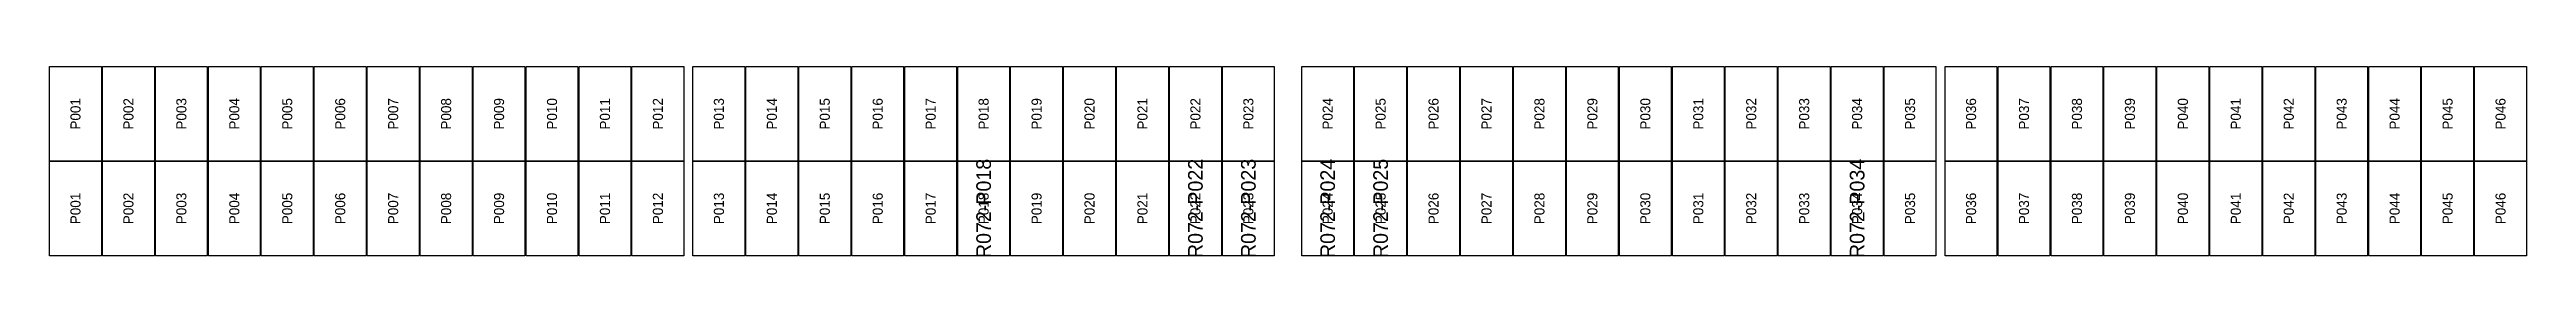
# Model space of a CAD drawing. Extents: x 296295 to 296770, y 651564 to 652121.
# Drawn here: x 296497.7 to 296551.9, y 651832.3 to 651836.4 of the extents above; entities that cross this region are included whole.
import ezdxf
from ezdxf.enums import TextEntityAlignment as Align

# ---------------------------------------------------------------- set-up
doc = ezdxf.new("R2010")
doc.units = 0

msp = doc.modelspace()

# ---------------------------------------------------------------- texts
at = {"layer": 'DEFECT_LABELS'}
for s, p in [('R072-P018', (296518.116, 651833.306)), ('R072-P022', (296522.748, 651833.306)), ('R072-P023', (296523.906, 651833.306)), ('R072-P024', (296525.64, 651833.306)), ('R072-P025', (296526.798, 651833.306)), ('R072-P034', (296537.22, 651833.306))]:
    msp.add_text(s, height=0.32, rotation=90, dxfattribs=at).set_placement(p, align=Align.MIDDLE_CENTER)
at = {"layer": 'PANEL_POSITION'}
for s, p in [('P001', (296498.254, 651835.369)), ('P002', (296499.412, 651835.369)), ('P003', (296500.57, 651835.369)), ('P004', (296501.728, 651835.369)), ('P005', (296502.886, 651835.369)), ('P006', (296504.044, 651835.369)), ('P007', (296505.202, 651835.369)), ('P008', (296506.36, 651835.369)), ('P009', (296507.518, 651835.369)), ('P010', (296508.676, 651835.369)), ('P011', (296509.834, 651835.369)), ('P012', (296510.992, 651835.369)), ('P013', (296512.326, 651835.369)), ('P014', (296513.484, 651835.369)), ('P015', (296514.642, 651835.369)), ('P016', (296515.8, 651835.369)), ('P017', (296516.958, 651835.369)), ('P018', (296518.116, 651835.369)), ('P019', (296519.274, 651835.369)), ('P020', (296520.432, 651835.369)), ('P021', (296521.59, 651835.369)), ('P022', (296522.748, 651835.369)), ('P023', (296523.906, 651835.369)), ('P024', (296525.64, 651835.369)), ('P025', (296526.798, 651835.369)), ('P026', (296527.956, 651835.369)), ('P027', (296529.114, 651835.369)), ('P028', (296530.272, 651835.369)), ('P029', (296531.43, 651835.369)), ('P030', (296532.588, 651835.369)), ('P031', (296533.746, 651835.369)), ('P032', (296534.904, 651835.369)), ('P033', (296536.062, 651835.369)), ('P034', (296537.22, 651835.369)), ('P035', (296538.378, 651835.369)), ('P036', (296539.712, 651835.369)), ('P037', (296540.87, 651835.369)), ('P038', (296542.028, 651835.369)), ('P039', (296543.186, 651835.369)), ('P040', (296544.344, 651835.369)), ('P041', (296545.502, 651835.369)), ('P042', (296546.66, 651835.369)), ('P043', (296547.818, 651835.369)), ('P044', (296548.976, 651835.369)), ('P045', (296550.134, 651835.369)), ('P046', (296551.292, 651835.369)), ('P001', (296498.254, 651833.306)), ('P002', (296499.412, 651833.306)), ('P003', (296500.57, 651833.306)), ('P004', (296501.728, 651833.306)), ('P005', (296502.886, 651833.306)), ('P006', (296504.044, 651833.306)), ('P007', (296505.202, 651833.306)), ('P008', (296506.36, 651833.306)), ('P009', (296507.518, 651833.306)), ('P010', (296508.676, 651833.306)), ('P011', (296509.834, 651833.306)), ('P012', (296510.992, 651833.306)), ('P013', (296512.326, 651833.306)), ('P014', (296513.484, 651833.306)), ('P015', (296514.642, 651833.306)), ('P016', (296515.8, 651833.306)), ('P017', (296516.958, 651833.306)), ('P018', (296518.116, 651833.306)), ('P019', (296519.274, 651833.306)), ('P020', (296520.432, 651833.306)), ('P021', (296521.59, 651833.306)), ('P022', (296522.748, 651833.306)), ('P023', (296523.906, 651833.306)), ('P024', (296525.64, 651833.306)), ('P025', (296526.798, 651833.306)), ('P026', (296527.956, 651833.306)), ('P027', (296529.114, 651833.306)), ('P028', (296530.272, 651833.306)), ('P029', (296531.43, 651833.306)), ('P030', (296532.588, 651833.306)), ('P031', (296533.746, 651833.306)), ('P032', (296534.904, 651833.306)), ('P033', (296536.062, 651833.306)), ('P034', (296537.22, 651833.306)), ('P035', (296538.378, 651833.306)), ('P036', (296539.712, 651833.306)), ('P037', (296540.87, 651833.306)), ('P038', (296542.028, 651833.306)), ('P039', (296543.186, 651833.306)), ('P040', (296544.344, 651833.306)), ('P041', (296545.502, 651833.306)), ('P042', (296546.66, 651833.306)), ('P043', (296547.818, 651833.306)), ('P044', (296548.976, 651833.306)), ('P045', (296550.134, 651833.306)), ('P046', (296551.292, 651833.306))]:
    msp.add_text(s, height=0.22, rotation=90, dxfattribs=at).set_placement(p, align=Align.MIDDLE_CENTER)

# ---------------------------------------------------------------- linework, layer by layer
at = {"layer": 'DEFECTIVE_PANELS'}
for points in [[(296517.549, 651834.338), (296518.683, 651834.338), (296518.683, 651832.275), (296517.549, 651832.275)], [(296522.181, 651834.338), (296523.315, 651834.338), (296523.315, 651832.275), (296522.181, 651832.275)], [(296523.339, 651834.338), (296524.473, 651834.338), (296524.473, 651832.275), (296523.339, 651832.275)], [(296525.073, 651834.338), (296526.207, 651834.338), (296526.207, 651832.275), (296525.073, 651832.275)], [(296526.231, 651834.338), (296527.365, 651834.338), (296527.365, 651832.275), (296526.231, 651832.275)], [(296536.653, 651834.338), (296537.787, 651834.338), (296537.787, 651832.275), (296536.653, 651832.275)]]:
    msp.add_lwpolyline(points, close=True, dxfattribs=at)
at = {"layer": 'PANELS_MASTER'}
for points in [[(296497.687, 651836.401), (296498.821, 651836.401), (296498.821, 651834.338), (296497.687, 651834.338)], [(296498.845, 651836.401), (296499.979, 651836.401), (296499.979, 651834.338), (296498.845, 651834.338)], [(296500.003, 651836.401), (296501.137, 651836.401), (296501.137, 651834.338), (296500.003, 651834.338)], [(296501.161, 651836.401), (296502.295, 651836.401), (296502.295, 651834.338), (296501.161, 651834.338)], [(296502.319, 651836.401), (296503.453, 651836.401), (296503.453, 651834.338), (296502.319, 651834.338)], [(296503.477, 651836.401), (296504.611, 651836.401), (296504.611, 651834.338), (296503.477, 651834.338)], [(296504.635, 651836.401), (296505.769, 651836.401), (296505.769, 651834.338), (296504.635, 651834.338)], [(296505.793, 651836.401), (296506.927, 651836.401), (296506.927, 651834.338), (296505.793, 651834.338)], [(296506.951, 651836.401), (296508.085, 651836.401), (296508.085, 651834.338), (296506.951, 651834.338)], [(296508.109, 651836.401), (296509.243, 651836.401), (296509.243, 651834.338), (296508.109, 651834.338)], [(296509.267, 651836.401), (296510.401, 651836.401), (296510.401, 651834.338), (296509.267, 651834.338)], [(296510.425, 651836.401), (296511.559, 651836.401), (296511.559, 651834.338), (296510.425, 651834.338)], [(296511.759, 651836.401), (296512.893, 651836.401), (296512.893, 651834.338), (296511.759, 651834.338)], [(296512.917, 651836.401), (296514.051, 651836.401), (296514.051, 651834.338), (296512.917, 651834.338)], [(296514.075, 651836.401), (296515.209, 651836.401), (296515.209, 651834.338), (296514.075, 651834.338)], [(296515.233, 651836.401), (296516.367, 651836.401), (296516.367, 651834.338), (296515.233, 651834.338)], [(296516.391, 651836.401), (296517.525, 651836.401), (296517.525, 651834.338), (296516.391, 651834.338)], [(296517.549, 651836.401), (296518.683, 651836.401), (296518.683, 651834.338), (296517.549, 651834.338)], [(296518.707, 651836.401), (296519.841, 651836.401), (296519.841, 651834.338), (296518.707, 651834.338)], [(296519.865, 651836.401), (296520.999, 651836.401), (296520.999, 651834.338), (296519.865, 651834.338)], [(296521.023, 651836.401), (296522.157, 651836.401), (296522.157, 651834.338), (296521.023, 651834.338)], [(296522.181, 651836.401), (296523.315, 651836.401), (296523.315, 651834.338), (296522.181, 651834.338)], [(296523.339, 651836.401), (296524.473, 651836.401), (296524.473, 651834.338), (296523.339, 651834.338)], [(296525.073, 651836.401), (296526.207, 651836.401), (296526.207, 651834.338), (296525.073, 651834.338)], [(296526.231, 651836.401), (296527.365, 651836.401), (296527.365, 651834.338), (296526.231, 651834.338)], [(296527.389, 651836.401), (296528.523, 651836.401), (296528.523, 651834.338), (296527.389, 651834.338)], [(296528.547, 651836.401), (296529.681, 651836.401), (296529.681, 651834.338), (296528.547, 651834.338)], [(296529.705, 651836.401), (296530.839, 651836.401), (296530.839, 651834.338), (296529.705, 651834.338)], [(296530.863, 651836.401), (296531.997, 651836.401), (296531.997, 651834.338), (296530.863, 651834.338)], [(296532.021, 651836.401), (296533.155, 651836.401), (296533.155, 651834.338), (296532.021, 651834.338)], [(296533.179, 651836.401), (296534.313, 651836.401), (296534.313, 651834.338), (296533.179, 651834.338)], [(296534.337, 651836.401), (296535.471, 651836.401), (296535.471, 651834.338), (296534.337, 651834.338)], [(296535.495, 651836.401), (296536.629, 651836.401), (296536.629, 651834.338), (296535.495, 651834.338)], [(296536.653, 651836.401), (296537.787, 651836.401), (296537.787, 651834.338), (296536.653, 651834.338)], [(296537.811, 651836.401), (296538.945, 651836.401), (296538.945, 651834.338), (296537.811, 651834.338)], [(296539.145, 651836.401), (296540.279, 651836.401), (296540.279, 651834.338), (296539.145, 651834.338)], [(296540.303, 651836.401), (296541.437, 651836.401), (296541.437, 651834.338), (296540.303, 651834.338)], [(296541.461, 651836.401), (296542.595, 651836.401), (296542.595, 651834.338), (296541.461, 651834.338)], [(296542.619, 651836.401), (296543.753, 651836.401), (296543.753, 651834.338), (296542.619, 651834.338)], [(296543.777, 651836.401), (296544.911, 651836.401), (296544.911, 651834.338), (296543.777, 651834.338)], [(296544.935, 651836.401), (296546.069, 651836.401), (296546.069, 651834.338), (296544.935, 651834.338)], [(296546.093, 651836.401), (296547.227, 651836.401), (296547.227, 651834.338), (296546.093, 651834.338)], [(296547.251, 651836.401), (296548.385, 651836.401), (296548.385, 651834.338), (296547.251, 651834.338)], [(296548.409, 651836.401), (296549.543, 651836.401), (296549.543, 651834.338), (296548.409, 651834.338)], [(296549.567, 651836.401), (296550.701, 651836.401), (296550.701, 651834.338), (296549.567, 651834.338)], [(296550.725, 651836.401), (296551.859, 651836.401), (296551.859, 651834.338), (296550.725, 651834.338)], [(296497.687, 651834.338), (296498.821, 651834.338), (296498.821, 651832.275), (296497.687, 651832.275)], [(296498.845, 651834.338), (296499.979, 651834.338), (296499.979, 651832.275), (296498.845, 651832.275)], [(296500.003, 651834.338), (296501.137, 651834.338), (296501.137, 651832.275), (296500.003, 651832.275)], [(296501.161, 651834.338), (296502.295, 651834.338), (296502.295, 651832.275), (296501.161, 651832.275)], [(296502.319, 651834.338), (296503.453, 651834.338), (296503.453, 651832.275), (296502.319, 651832.275)], [(296503.477, 651834.338), (296504.611, 651834.338), (296504.611, 651832.275), (296503.477, 651832.275)], [(296504.635, 651834.338), (296505.769, 651834.338), (296505.769, 651832.275), (296504.635, 651832.275)], [(296505.793, 651834.338), (296506.927, 651834.338), (296506.927, 651832.275), (296505.793, 651832.275)], [(296506.951, 651834.338), (296508.085, 651834.338), (296508.085, 651832.275), (296506.951, 651832.275)], [(296508.109, 651834.338), (296509.243, 651834.338), (296509.243, 651832.275), (296508.109, 651832.275)], [(296509.267, 651834.338), (296510.401, 651834.338), (296510.401, 651832.275), (296509.267, 651832.275)], [(296510.425, 651834.338), (296511.559, 651834.338), (296511.559, 651832.275), (296510.425, 651832.275)], [(296511.759, 651834.338), (296512.893, 651834.338), (296512.893, 651832.275), (296511.759, 651832.275)], [(296512.917, 651834.338), (296514.051, 651834.338), (296514.051, 651832.275), (296512.917, 651832.275)], [(296514.075, 651834.338), (296515.209, 651834.338), (296515.209, 651832.275), (296514.075, 651832.275)], [(296515.233, 651834.338), (296516.367, 651834.338), (296516.367, 651832.275), (296515.233, 651832.275)], [(296516.391, 651834.338), (296517.525, 651834.338), (296517.525, 651832.275), (296516.391, 651832.275)], [(296518.707, 651834.338), (296519.841, 651834.338), (296519.841, 651832.275), (296518.707, 651832.275)], [(296519.865, 651834.338), (296520.999, 651834.338), (296520.999, 651832.275), (296519.865, 651832.275)], [(296521.023, 651834.338), (296522.157, 651834.338), (296522.157, 651832.275), (296521.023, 651832.275)], [(296527.389, 651834.338), (296528.523, 651834.338), (296528.523, 651832.275), (296527.389, 651832.275)], [(296528.547, 651834.338), (296529.681, 651834.338), (296529.681, 651832.275), (296528.547, 651832.275)], [(296529.705, 651834.338), (296530.839, 651834.338), (296530.839, 651832.275), (296529.705, 651832.275)], [(296530.863, 651834.338), (296531.997, 651834.338), (296531.997, 651832.275), (296530.863, 651832.275)], [(296532.021, 651834.338), (296533.155, 651834.338), (296533.155, 651832.275), (296532.021, 651832.275)], [(296533.179, 651834.338), (296534.313, 651834.338), (296534.313, 651832.275), (296533.179, 651832.275)], [(296534.337, 651834.338), (296535.471, 651834.338), (296535.471, 651832.275), (296534.337, 651832.275)], [(296535.495, 651834.338), (296536.629, 651834.338), (296536.629, 651832.275), (296535.495, 651832.275)], [(296537.811, 651834.338), (296538.945, 651834.338), (296538.945, 651832.275), (296537.811, 651832.275)], [(296539.145, 651834.338), (296540.279, 651834.338), (296540.279, 651832.275), (296539.145, 651832.275)], [(296540.303, 651834.338), (296541.437, 651834.338), (296541.437, 651832.275), (296540.303, 651832.275)], [(296541.461, 651834.338), (296542.595, 651834.338), (296542.595, 651832.275), (296541.461, 651832.275)], [(296542.619, 651834.338), (296543.753, 651834.338), (296543.753, 651832.275), (296542.619, 651832.275)], [(296543.777, 651834.338), (296544.911, 651834.338), (296544.911, 651832.275), (296543.777, 651832.275)], [(296544.935, 651834.338), (296546.069, 651834.338), (296546.069, 651832.275), (296544.935, 651832.275)], [(296546.093, 651834.338), (296547.227, 651834.338), (296547.227, 651832.275), (296546.093, 651832.275)], [(296547.251, 651834.338), (296548.385, 651834.338), (296548.385, 651832.275), (296547.251, 651832.275)], [(296548.409, 651834.338), (296549.543, 651834.338), (296549.543, 651832.275), (296548.409, 651832.275)], [(296549.567, 651834.338), (296550.701, 651834.338), (296550.701, 651832.275), (296549.567, 651832.275)], [(296550.725, 651834.338), (296551.859, 651834.338), (296551.859, 651832.275), (296550.725, 651832.275)]]:
    msp.add_lwpolyline(points, close=True, dxfattribs=at)

msp.set_redraw_order([(e.dxf.handle, doc.entitydb.next_handle()) for e in msp.query("TEXT MTEXT ATTDEF DIMENSION ARC_DIMENSION")])  # texts and dimensions are drawn at this point

doc.saveas('drawing.dxf')
